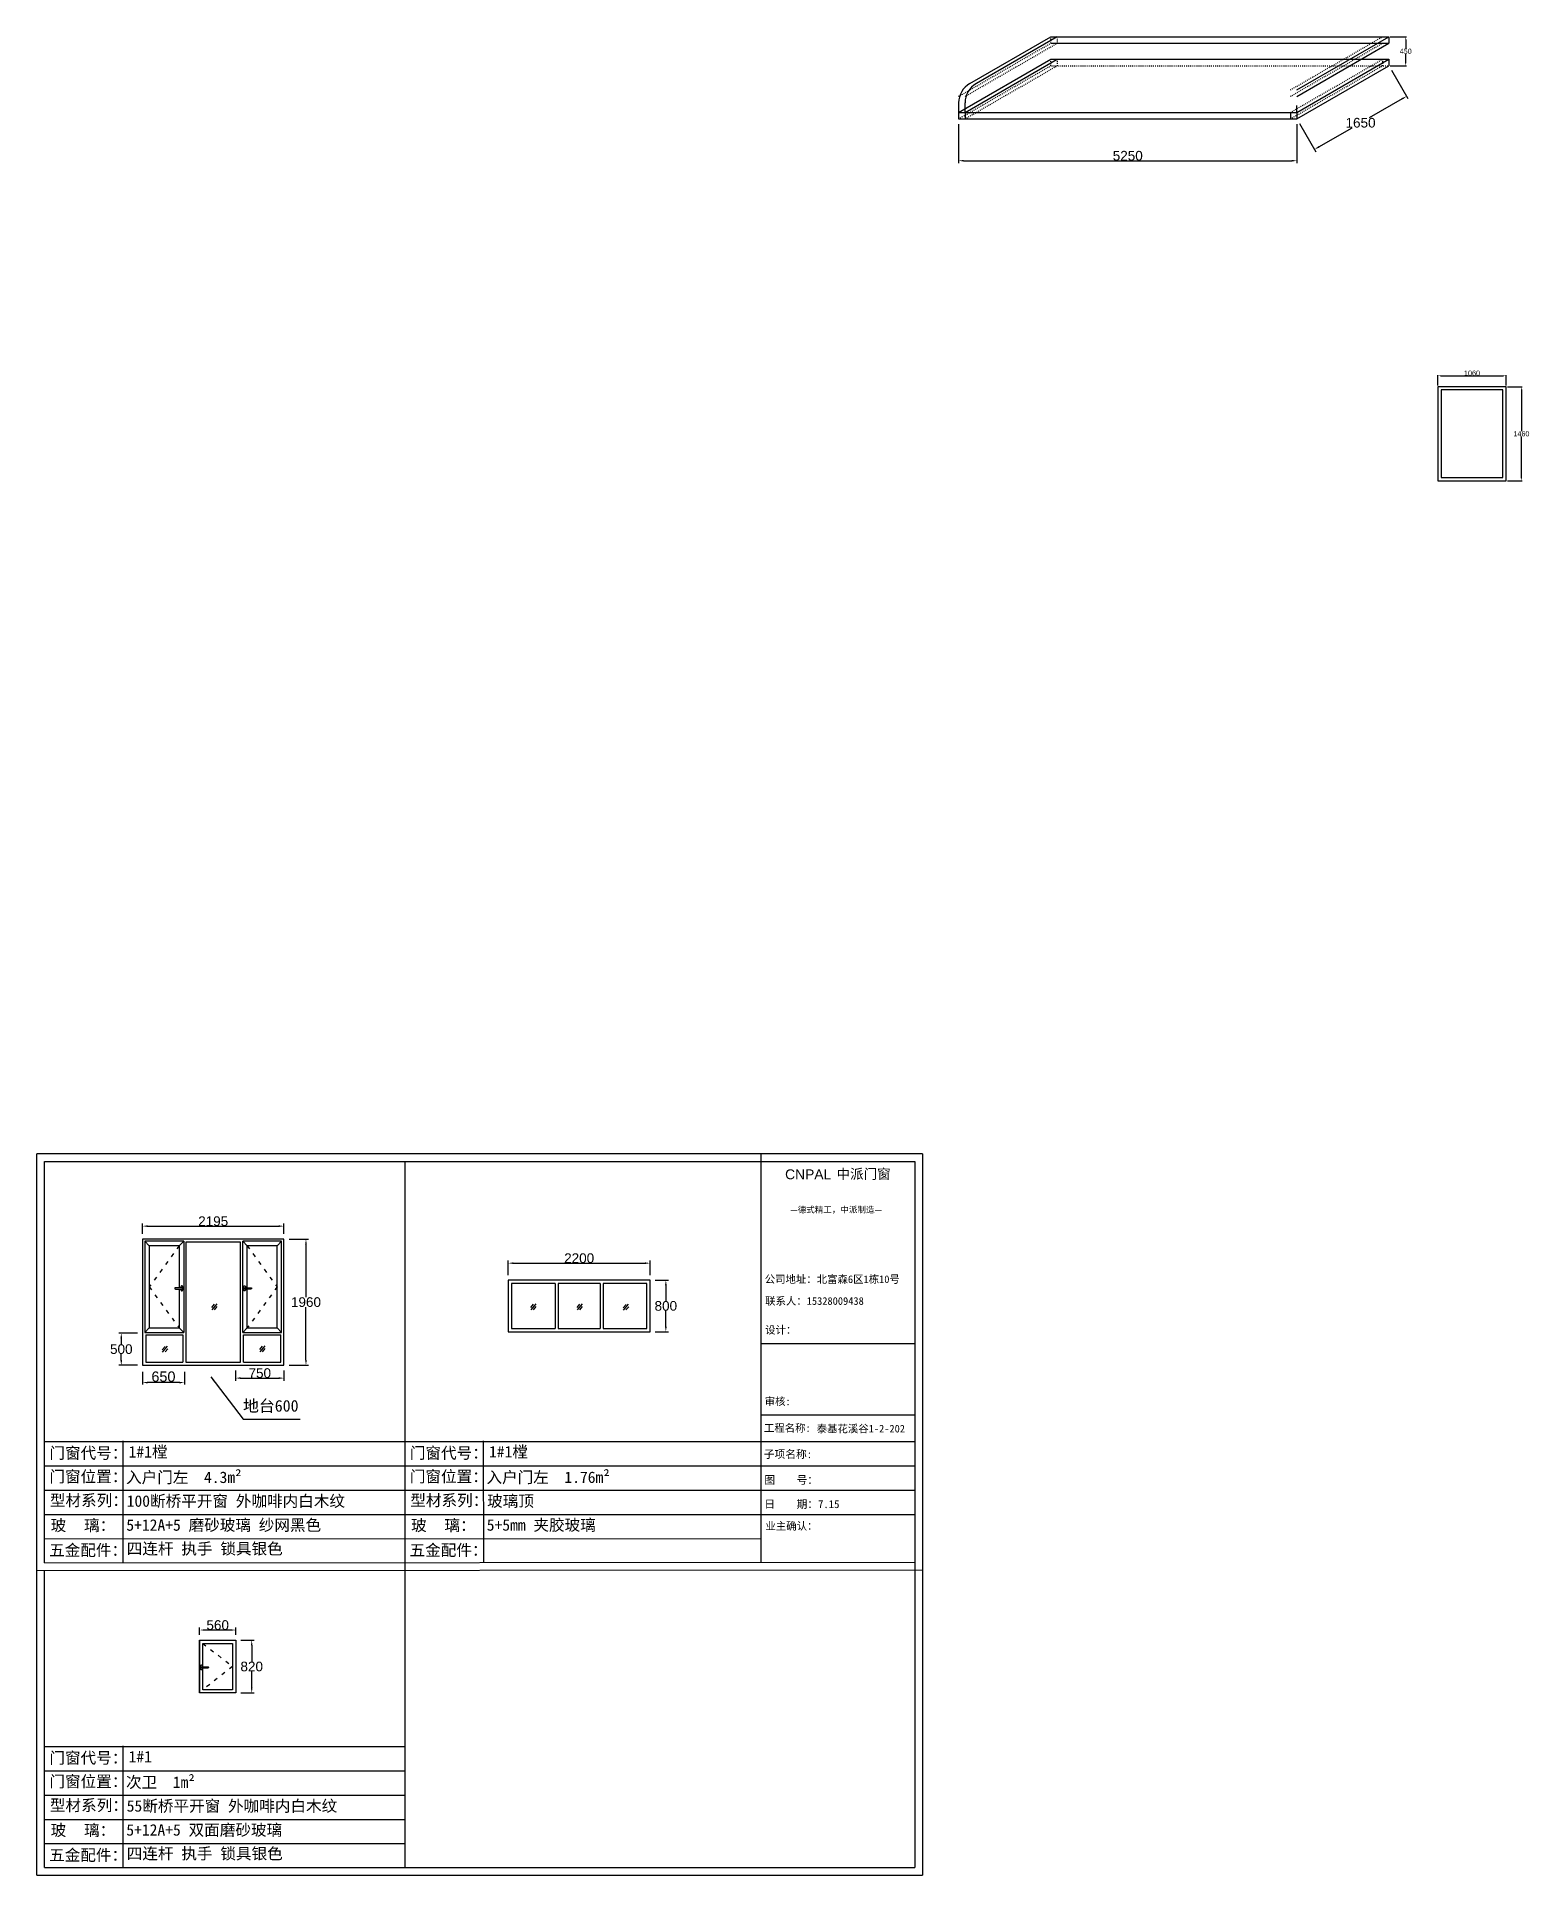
# Model space of a CAD drawing. Header units: inches. Extents: x -138455 to 599497, y -747149 to 13167.
# Drawn here: x 203117 to 226280, y -158557 to -130022 of the extents above; entities that cross this region are included whole.
import ezdxf

# ---------------------------------------------------------------- set-up
doc = ezdxf.new("R2010")
doc.units = ezdxf.units.IN
doc.header["$MEASUREMENT"] = 0
doc.header["$PDMODE"] = 35
doc.header["$PDSIZE"] = -3
doc.linetypes.add('ACAD_ISO03W100', pattern=[30, 12, -18])
doc.layers.add('0 @ 1', color=7, linetype='Continuous')
doc.styles.add('Annotative', font='arialbd.ttf')
doc.styles.add('MtXpl_', font='')
doc.styles.get("Standard").update_dxf_attribs({"font": 'arial.ttf'})
doc.styles.get('MtXpl_').set_extended_font_data('SimSun')
doc.dimstyles.get("Standard").update_dxf_attribs({"dimtxt": 80, "dimasz": 70, "dimexe": 40, "dimexo": 80, "dimgap": 0, "dimtad": 1, "dimtih": 1, "dimtoh": 1, "dimdec": 0, "dimzin": 0, "dimdsep": 46, "dimtxsty": 'Standard', "dimcen": 0.09, "dimadec": 0, "dimazin": 0, "dimtfac": 1, "dimtdec": 0, "dimtofl": 0, "dimtmove": 0, "dimatfit": 3, "dimfxl": 0, "dimtolj": 1, "dimtzin": 0, "dimarcsym": 0})

msp = doc.modelspace()

# ---------------------------------------------------------------- texts
msp.add_text('CNPAL', height=153.83).set_placement((214730.8, -147754.9))
at = {"style": 'MtXpl_'}
for s, height, p in [('中派门窗', 153.83, (215529.6, -147748.6)), ('—德式精工，中派制造—', 94.666, (214811.3, -148273.5)), ('公司地址：北富森6区1栋10号', 118.333, (214414.6, -149365.1)), ('联系人：15328009438', 118.333, (214421.1, -149703.4)), ('设计：', 118.33, (214421.2, -150152.4)), ('审核:', 118.33, (214413.7, -151261.1)), ('工程名称:', 118.33, (214402.7, -151674.7)), ('泰基花溪谷1-2-202', 118.333, (215221.4, -151684.9)), ('子项名称:', 122.28, (214400.2, -152082.4)), ('图    号：', 122.28, (214408.9, -152483.4)), ('日    期：7.15', 122.279, (214409.4, -152858)), ('业主确认：', 118.33, (214425.8, -153195.3))]:
    msp.add_text(s, height=height, dxfattribs=at).set_placement(p)
at = {"layer": '0 @ 1', "style": 'Annotative'}
for s, p in [('门窗代号：', (203313.1, -152091.8)), ('门窗代号：', (208906.6, -152091)), ('门窗位置：', (203313.1, -152457.5)), ('门窗位置：', (208906.6, -152456.7)), ('型材系列：', (203320.6, -152826.9)), ('型材系列：', (208914.1, -152826.1)), ('玻    璃：', (203333, -153214.2)), ('玻    璃：', (208926.5, -153213.4)), ('五金配件：', (203308.7, -153600.1)), ('五金配件：', (208902.2, -153599.3)), ('门窗代号：', (203313.1, -156824.1)), ('门窗位置：', (203313.1, -157189.7)), ('型材系列：', (203320.6, -157559.1)), ('玻    璃：', (203333, -157946.5)), ('五金配件：', (203308.7, -158332.4))]:
    msp.add_text(s, height=177.5, dxfattribs=at).set_placement(p)
at = {"layer": '0 @ 1', "attachment_point": 1, "style": 'Annotative'}
for s, width, insert, char_height in [('{\\fSimSun|b1|i0|c134|p2;地台600}', 890.554, (206317.9, -151180.4), 180.693), ('{\\fSimSun|b1|i0|c134|p2;1#1樘}', 4396.385, (204542.2, -151896.2), 177.499), ('{\\fSimSun|b1|i0|c134|p2;1#1樘}', 4396.385, (210135.7, -151895.4), 177.499), ('{\\fSimSun|b1|i0|c134|p2;入户门左  4.3m²}', 4396.385, (204502.5, -152291.6), 177.499), ('{\\fSimSun|b1|i0|c134|p2;入户门左  1.76m²   }', 4396.385, (210096, -152290.8), 177.499), ('{\\fSimSun|b1|i0|c134|p2;100断桥平开窗 外咖啡内白木纹}', 4396.385, (204512.7, -152660.2), 177.499), ('{\\fSimSun|b1|i0|c134|p2;玻璃顶}', 4396.385, (210106.2, -152659.4), 177.499), ('{\\fSimSun|b1|i0|c134|p2;5+12A+5 磨砂玻璃 纱网黑色}', 5972.399, (204507.1, -153032.4), 177.499), ('{\\fSimSun|b1|i0|c134|p2;5+5mm 夹胶玻璃 }', 5972.399, (210100.6, -153031.6), 177.499), ('{\\fSimSun|b1|i0|c134|p2;四连杆 执手 锁具银色}', 5156.596, (204514, -153399.2), 177.499), ('{\\fSimSun|b1|i0|c134|p2;1#1}', 4396.385, (204542.2, -156628.4), 177.499), ('{\\fSimSun|b1|i0|c134|p2;次卫  1m²}', 4396.385, (204502.5, -157023.9), 177.499), ('{\\fSimSun|b1|i0|c134|p2;55断桥平开窗 外咖啡内白木纹}', 4396.385, (204512.7, -157392.4), 177.499), ('{\\fSimSun|b1|i0|c134|p2;5+12A+5 双面磨砂玻璃}', 5972.399, (204507.1, -157764.7), 177.499), ('{\\fSimSun|b1|i0|c134|p2;四连杆 执手 锁具银色}', 5156.596, (204514, -158131.4), 177.499)]:
    msp.add_mtext_dynamic_manual_height_columns(s, width=width, gutter_width=903.5, heights=[0], dxfattribs=dict(at, insert=insert, char_height=char_height))

# ---------------------------------------------------------------- blocks, each defined once
blk = doc.blocks.new('*D244')
at = {"color": 0, "lineweight": -2, "transparency": 16777216}
for p, q in [((224143, -130541), (224397, -130980)), ((224307, -130985), (223795, -131281)), ((222714, -131366), (222968, -131805)), ((223017, -131730), (223530, -131434))]:
    blk.add_line(p, q, dxfattribs=at)
at = {"color": 0, "transparency": 16777216}
for points in [[(224301, -130973), (224314, -130997), (224377, -130945)], [(223010, -131718), (223024, -131742), (222948, -131770)]]:
    blk.add_solid(points, dxfattribs=at)
at = {"layer": 'Defpoints', "color": 0, "transparency": 16777216}
for p in [(224103, -130472), (224377, -130945), (222674, -131297)]:
    blk.add_point(p, dxfattribs=at)
at = {"color": 0, "transparency": 16777216, "insert": (223662, -131357), "char_height": 150, "attachment_point": 5}
blk.add_mtext('\\A1;1650', dxfattribs=at)
blk = doc.blocks.new('*D245')
at = {"color": 0, "lineweight": -2, "transparency": 16777216}
for p, q in [((217424, -131377), (217424, -131986)), ((222674, -131377), (222674, -131986)), ((217504, -131946), (222594, -131946))]:
    blk.add_line(p, q, dxfattribs=at)
at = {"color": 0, "transparency": 16777216}
for points in [[(217504, -131932), (217504, -131959), (217424, -131946)], [(222594, -131932), (222594, -131959), (222674, -131946)]]:
    blk.add_solid(points, dxfattribs=at)
at = {"layer": 'Defpoints', "color": 0, "transparency": 16777216}
for p in [(217424, -131297), (222674, -131297), (222674, -131946)]:
    blk.add_point(p, dxfattribs=at)
at = {"color": 0, "transparency": 16777216, "insert": (220049, -131869), "char_height": 150, "attachment_point": 5}
blk.add_mtext('\\A1;5250', dxfattribs=at)
blk = doc.blocks.new('*D246')
at = {"color": 0, "lineweight": -2, "transparency": 16777216}
for p, q in [((224123, -130022), (224373, -130022)), ((224363, -130062), (224363, -130206)), ((224363, -130432), (224363, -130287)), ((224123, -130472), (224373, -130472))]:
    blk.add_line(p, q, dxfattribs=at)
at = {"color": 0, "transparency": 16777216}
for points in [[(224357, -130062), (224370, -130062), (224363, -130022)], [(224357, -130432), (224370, -130432), (224363, -130472)]]:
    blk.add_solid(points, dxfattribs=at)
at = {"layer": 'Defpoints', "color": 0, "transparency": 16777216}
for p in [(224103, -130022), (224103, -130472), (224363, -130472)]:
    blk.add_point(p, dxfattribs=at)
at = {"color": 0, "transparency": 16777216, "insert": (224363, -130247), "char_height": 80, "attachment_point": 5}
blk.add_mtext('\\A1;450', dxfattribs=at)
blk = doc.blocks.new('*D270')
at = {"color": 0, "lineweight": -2, "transparency": 16777216}
for p, q in [((224862, -135434), (224862, -135274)), ((224902, -135284), (225882, -135284)), ((225922, -135434), (225922, -135274))]:
    blk.add_line(p, q, dxfattribs=at)
at = {"color": 0, "transparency": 16777216}
for points in [[(224902, -135277), (224902, -135290), (224862, -135284)], [(225882, -135277), (225882, -135290), (225922, -135284)]]:
    blk.add_solid(points, dxfattribs=at)
at = {"layer": 'Defpoints', "color": 0, "transparency": 16777216}
for p in [(224862, -135454), (225922, -135284), (225922, -135454)]:
    blk.add_point(p, dxfattribs=at)
at = {"color": 0, "transparency": 16777216, "insert": (225392, -135243), "char_height": 80, "attachment_point": 5}
blk.add_mtext('\\A1;1060', dxfattribs=at)
blk = doc.blocks.new('*D271')
at = {"color": 0, "lineweight": -2, "transparency": 16777216}
for p, q in [((225942, -135454), (226169, -135454)), ((226159, -135494), (226159, -136143)), ((226159, -136874), (226159, -136225)), ((225942, -136914), (226169, -136914))]:
    blk.add_line(p, q, dxfattribs=at)
at = {"color": 0, "transparency": 16777216}
for points in [[(226152, -135494), (226165, -135494), (226159, -135454)], [(226152, -136874), (226165, -136874), (226159, -136914)]]:
    blk.add_solid(points, dxfattribs=at)
at = {"layer": 'Defpoints', "color": 0, "transparency": 16777216}
for p in [(225922, -135454), (225922, -136914), (226159, -136914)]:
    blk.add_point(p, dxfattribs=at)
at = {"color": 0, "transparency": 16777216, "insert": (226159, -136184), "char_height": 80, "attachment_point": 5}
blk.add_mtext('\\A1;1460', dxfattribs=at)
blk = doc.blocks.new('*D399')
at = {"color": 0, "lineweight": -2, "transparency": 16777216}
for p, q in [((206285, -154908), (206493, -154908)), ((206453, -154988), (206453, -155242)), ((206453, -155648), (206453, -155395)), ((206285, -155728), (206493, -155728))]:
    blk.add_line(p, q, dxfattribs=at)
at = {"color": 0, "transparency": 16777216}
for points in [[(206440, -154988), (206466, -154988), (206453, -154908)], [(206440, -155648), (206466, -155648), (206453, -155728)]]:
    blk.add_solid(points, dxfattribs=at)
at = {"layer": 'Defpoints', "color": 0, "transparency": 16777216}
for p in [(206205, -154908), (206205, -155728), (206453, -155728)]:
    blk.add_point(p, dxfattribs=at)
at = {"color": 0, "transparency": 16777216, "insert": (206453, -155318), "char_height": 150, "attachment_point": 5}
blk.add_mtext('\\A1;820', dxfattribs=at)
blk = doc.blocks.new('*D400')
at = {"color": 0, "lineweight": -2, "transparency": 16777216}
for p, q in [((205645, -154828), (205645, -154711)), ((206125, -154751), (205725, -154751)), ((206205, -154828), (206205, -154711))]:
    blk.add_line(p, q, dxfattribs=at)
at = {"color": 0, "transparency": 16777216}
for points in [[(205725, -154738), (205725, -154764), (205645, -154751)], [(206125, -154738), (206125, -154764), (206205, -154751)]]:
    blk.add_solid(points, dxfattribs=at)
at = {"layer": 'Defpoints', "color": 0, "transparency": 16777216}
for p in [(205645, -154751), (205645, -154908), (206205, -154908)]:
    blk.add_point(p, dxfattribs=at)
at = {"color": 0, "transparency": 16777216, "insert": (205925, -154675), "char_height": 150, "attachment_point": 5}
blk.add_mtext('\\A1;560', dxfattribs=at)
blk = doc.blocks.new('dzcs')
blk.add_lwpolyline([(142096, -3328), (142196, -3328, 0.414214), (142206, -3318), (142206, -3318, 0.414214), (142196, -3308), (142096, -3308, 0.414214), (142086, -3318), (142086, -3318, 0.414214)], format="xyb", close=True)
blk.add_lwpolyline([(142182, -3328), (142182, -3342, 0.414214), (142196, -3355), (142196, -3355, 0.414214), (142209, -3342), (142209, -3294, 0.414214), (142196, -3280), (142196, -3280, 0.414214), (142182, -3294), (142182, -3308)], format="xyb")
blk = doc.blocks.new('*D824')
at = {"color": 0, "lineweight": -2, "transparency": 16777216}
for p, q in [((204678, -150142), (204389, -150142)), ((204429, -150222), (204429, -150316)), ((204678, -150642), (204389, -150642)), ((204429, -150562), (204429, -150469))]:
    blk.add_line(p, q, dxfattribs=at)
at = {"color": 0, "transparency": 16777216}
for points in [[(204415, -150222), (204442, -150222), (204429, -150142)], [(204415, -150562), (204442, -150562), (204429, -150642)]]:
    blk.add_solid(points, dxfattribs=at)
at = {"layer": 'Defpoints', "color": 0, "transparency": 16777216}
for p in [(204758, -150142), (204429, -150642), (204758, -150642)]:
    blk.add_point(p, dxfattribs=at)
at = {"color": 0, "transparency": 16777216, "insert": (204429, -150392), "char_height": 150, "attachment_point": 5}
blk.add_mtext('\\A1;500', dxfattribs=at)
blk = doc.blocks.new('*D825')
at = {"color": 0, "lineweight": -2, "transparency": 16777216}
for p, q in [((204758, -148602), (204758, -148442)), ((204838, -148482), (206873, -148482)), ((206953, -148602), (206953, -148442))]:
    blk.add_line(p, q, dxfattribs=at)
at = {"color": 0, "transparency": 16777216}
for points in [[(204838, -148469), (204838, -148495), (204758, -148482)], [(206873, -148469), (206873, -148495), (206953, -148482)]]:
    blk.add_solid(points, dxfattribs=at)
at = {"layer": 'Defpoints', "color": 0, "transparency": 16777216}
for p in [(206953, -148482), (204758, -148682), (206953, -148682)]:
    blk.add_point(p, dxfattribs=at)
at = {"color": 0, "transparency": 16777216, "insert": (205855, -148406), "char_height": 150, "attachment_point": 5}
blk.add_mtext('\\A1;2195', dxfattribs=at)
blk = doc.blocks.new('*D826')
at = {"color": 0, "lineweight": -2, "transparency": 16777216}
for p, q in [((207033, -148682), (207335, -148682)), ((207295, -148762), (207295, -149586)), ((207295, -150562), (207295, -149739)), ((207033, -150642), (207335, -150642))]:
    blk.add_line(p, q, dxfattribs=at)
at = {"color": 0, "transparency": 16777216}
for points in [[(207282, -148762), (207308, -148762), (207295, -148682)], [(207282, -150562), (207308, -150562), (207295, -150642)]]:
    blk.add_solid(points, dxfattribs=at)
at = {"layer": 'Defpoints', "color": 0, "transparency": 16777216}
for p in [(206953, -148682), (206953, -150642), (207295, -150642)]:
    blk.add_point(p, dxfattribs=at)
at = {"color": 0, "transparency": 16777216, "insert": (207295, -149662), "char_height": 150, "attachment_point": 5}
blk.add_mtext('\\A1;1960', dxfattribs=at)
blk = doc.blocks.new('123as')
at = {"color": 0}
for p, q in [((90189, 51387), (90252, 51462)), ((90194, 51330), (90312, 51470)), ((90251, 51335), (90314, 51410))]:
    blk.add_line(p, q, dxfattribs=at)
blk = doc.blocks.new('*D827')
at = {"color": 0, "lineweight": -2, "transparency": 16777216}
for p, q in [((212715, -149321), (212920, -149321)), ((212880, -149401), (212880, -149645)), ((212880, -150041), (212880, -149798)), ((212715, -150121), (212920, -150121))]:
    blk.add_line(p, q, dxfattribs=at)
at = {"color": 0, "transparency": 16777216}
for points in [[(212867, -149401), (212894, -149401), (212880, -149321)], [(212867, -150041), (212894, -150041), (212880, -150121)]]:
    blk.add_solid(points, dxfattribs=at)
at = {"layer": 'Defpoints', "color": 0, "transparency": 16777216}
for p in [(212635, -149321), (212635, -150121), (212880, -150121)]:
    blk.add_point(p, dxfattribs=at)
at = {"color": 0, "transparency": 16777216, "insert": (212880, -149721), "char_height": 150, "attachment_point": 5}
blk.add_mtext('\\A1;800', dxfattribs=at)
blk = doc.blocks.new('*D828')
at = {"color": 0, "lineweight": -2, "transparency": 16777216}
for p, q in [((210435, -149241), (210435, -149017)), ((210515, -149057), (212555, -149057)), ((212635, -149241), (212635, -149017))]:
    blk.add_line(p, q, dxfattribs=at)
at = {"color": 0, "transparency": 16777216}
for points in [[(210515, -149044), (210515, -149070), (210435, -149057)], [(212555, -149044), (212555, -149070), (212635, -149057)]]:
    blk.add_solid(points, dxfattribs=at)
at = {"layer": 'Defpoints', "color": 0, "transparency": 16777216}
for p in [(212635, -149057), (210435, -149321), (212635, -149321)]:
    blk.add_point(p, dxfattribs=at)
at = {"color": 0, "transparency": 16777216, "insert": (211535, -148980), "char_height": 150, "attachment_point": 5}
blk.add_mtext('\\A1;2200', dxfattribs=at)
blk = doc.blocks.new('*D829')
at = {"color": 0, "lineweight": -2, "transparency": 16777216}
for p, q in [((206203, -150722), (206203, -150881)), ((206283, -150841), (206873, -150841)), ((206953, -150722), (206953, -150881))]:
    blk.add_line(p, q, dxfattribs=at)
at = {"color": 0, "transparency": 16777216}
for points in [[(206283, -150827), (206283, -150854), (206203, -150841)], [(206873, -150827), (206873, -150854), (206953, -150841)]]:
    blk.add_solid(points, dxfattribs=at)
at = {"layer": 'Defpoints', "color": 0, "transparency": 16777216}
for p in [(206203, -150642), (206953, -150642), (206953, -150841)]:
    blk.add_point(p, dxfattribs=at)
at = {"color": 0, "transparency": 16777216, "insert": (206578, -150764), "char_height": 150, "attachment_point": 5}
blk.add_mtext('\\A1;750', dxfattribs=at)
blk = doc.blocks.new('*D1097')
at = {"color": 0, "lineweight": -2, "transparency": 16777216}
for p, q in [((204758, -150742), (204758, -150940)), ((205328, -150910), (204838, -150910)), ((205408, -150742), (205408, -150940))]:
    blk.add_line(p, q, dxfattribs=at)
at = {"color": 0, "transparency": 16777216}
for points in [[(204838, -150897), (204838, -150924), (204758, -150910)], [(205328, -150897), (205328, -150924), (205408, -150910)]]:
    blk.add_solid(points, dxfattribs=at)
at = {"layer": 'Defpoints', "color": 0, "transparency": 16777216}
for p in [(204758, -150642), (205408, -150642), (204758, -150910)]:
    blk.add_point(p, dxfattribs=at)
at = {"color": 0, "transparency": 16777216, "insert": (205083, -150819), "char_height": 160, "attachment_point": 5}
blk.add_mtext('\\A1;650', dxfattribs=at)

# ---------------------------------------------------------------- dimensions: what is measured, and where the dimension line sits
for p1, p2, distance, override, picture, middle in [((224103.4, -130021.6), (224103.4, -130471.6), 259.8, {"dimasz": 40, "dimexe": 10, "dimexo": 20}, '*D246', (224363.2, -130246.6)), ((222674.5, -131296.6), (224103.4, -130471.6), -546.6, {"dimtxt": 150, "dimasz": 80}, '*D244', (223662.2, -131357.5)), ((217424.5, -131296.6), (222674.5, -131296.6), -649.1, {"dimtxt": 150, "dimasz": 80}, '*D245', (220049.5, -131869.1))]:
    dim = msp.add_aligned_dim(p1=p1, p2=p2, distance=distance, dimstyle='Standard', override=override)
    dim.commit()
    dim.dimension.update_dxf_attribs({"geometry": picture, "text_midpoint": middle})
for base, p1, p2, override, picture, middle in [((225922.1, -135283.5), (224862.1, -135453.8), (225922.1, -135453.8), {"dimasz": 40, "dimexe": 10, "dimexo": 20}, '*D270', (225392.1, -135242.7)), ((206952.7, -148482.2), (204757.7, -148682.3), (206952.7, -148682.3), {"dimtxt": 150, "dimasz": 80}, '*D825', (205855.2, -148405.6)), ((212635, -149057), (210435, -149321.1), (212635, -149321.1), {"dimtxt": 150, "dimasz": 80}, '*D828', (211535, -148980.4)), ((204757.7, -150910.5), (205407.7, -150642.3), (204757.7, -150642.3), {"dimtxt": 160, "dimasz": 80, "dimexe": 30, "dimexo": 100, "dimgap": 10}, '*D1097', (205082.7, -150818.8)), ((206952.7, -150840.7), (206202.7, -150642.3), (206952.7, -150642.3), {"dimtxt": 150, "dimasz": 80}, '*D829', (206577.7, -150764.1))]:
    dim = msp.add_linear_dim(base=base, p1=p1, p2=p2, dimstyle='Standard', override=override)
    dim.commit()
    dim.dimension.update_dxf_attribs({"geometry": picture, "text_midpoint": middle})
for base, p1, p2, angle, override, picture, middle in [((226158.6, -136913.8), (225922.1, -135453.8), (225922.1, -136913.8), 90, {"dimasz": 40, "dimexe": 10, "dimexo": 20}, '*D271', (226158.6, -136183.8)), ((207295.1, -150642.3), (206952.7, -148682.3), (206952.7, -150642.3), 90, {"dimtxt": 150, "dimasz": 80}, '*D826', (207295.1, -149662.3)), ((212880.2, -150121.1), (212635, -149321.1), (212635, -150121.1), 90, {"dimtxt": 150, "dimasz": 80}, '*D827', (212880.2, -149721.1)), ((204428.7, -150642.3), (204757.7, -150142.3), (204757.7, -150642.3), 90, {"dimtxt": 150, "dimasz": 80}, '*D824', (204428.7, -150392.3)), ((205645.2, -154751.2), (206205.2, -154908.3), (205645.2, -154908.3), 180, {"dimtxt": 150, "dimasz": 80}, '*D400', (205925.2, -154674.6)), ((206452.9, -155728.3), (206205.2, -154908.3), (206205.2, -155728.3), 90, {"dimtxt": 150, "dimasz": 80}, '*D399', (206452.9, -155318.3))]:
    dim = msp.add_linear_dim(base=base, p1=p1, p2=p2, angle=angle, dimstyle='Standard', override=override)
    dim.commit()
    dim.dimension.update_dxf_attribs({"geometry": picture, "text_midpoint": middle})

# ---------------------------------------------------------------- linework, layer by layer
for p, q in [((217599.5, -130745.6), (218853.4, -130021.6)), ((218953.4, -130021.6), (217699.5, -130745.6)), ((218853.4, -130021.6), (224103.4, -130021.6)), ((222674.5, -130846.6), (224103.4, -130021.6)), ((224103.4, -130021.6), (224103.4, -130121.6)), ((217424.5, -131196.6), (218853.4, -130371.6)), ((217524.5, -131196.6), (218953.4, -130371.6)), ((218853.4, -130121.6), (224103.4, -130121.6)), ((218853.4, -130371.6), (224103.4, -130371.6)), ((222674.5, -130946.6), (224103.4, -130121.6)), ((222674.5, -131196.6), (224103.4, -130371.6)), ((224103.4, -130371.6), (224103.4, -130471.6)), ((222674.5, -131296.6), (224103.4, -130471.6)), ((217424.5, -131048.7), (217424.5, -131296.6)), ((217424.5, -131196.6), (222674.5, -131196.6)), ((217524.5, -131196.6), (217524.5, -131048.7)), ((217524.5, -131196.6), (217524.5, -131296.6)), ((222574.5, -131196.6), (222574.5, -131296.6)), ((222674.5, -131196.6), (222674.5, -131091)), ((222674.5, -131196.6), (222674.5, -131296.6)), ((217424.5, -131296.6), (222674.5, -131296.6)), ((216864.9, -147359), (203117.2, -147359)), ((203117.2, -153825), (203117.2, -147359)), ((203235.5, -147476.9), (216747, -147476.9)), ((203235.5, -153706.6), (203235.5, -147476.9)), ((208827, -147476.9), (208828.1, -153822.1)), ((214353, -147359), (214353, -153700.4)), ((216747, -147476.9), (216747, -158438.8)), ((216864.9, -147359), (216864.9, -158556.8)), ((206952.7, -148682.3), (204757.7, -148682.3)), ((204757.7, -148682.3), (204757.7, -150642.3)), ((204792.7, -148717.3), (204792.7, -150132.3)), ((205397.7, -148717.3), (204792.7, -148717.3)), ((204862.7, -148787.3), (204792.7, -148717.3)), ((205327.7, -148787.3), (204862.7, -148787.3)), ((204862.7, -148787.3), (204862.7, -150062.3)), ((205327.7, -148787.3), (205397.7, -148717.3)), ((205327.7, -148787.3), (205327.7, -149437.8)), ((205397.7, -148717.3), (205397.7, -150132.3)), ((205432.7, -148732.3), (205432.7, -150592.3)), ((206277.7, -148732.3), (205432.7, -148732.3)), ((206277.7, -150592.3), (206277.7, -148732.3)), ((206917.7, -148717.3), (206312.7, -148717.3)), ((206312.7, -150132.3), (206312.7, -148717.3)), ((206382.7, -148787.3), (206312.7, -148717.3)), ((206847.7, -148787.3), (206382.7, -148787.3)), ((206382.7, -149437.8), (206382.7, -148787.3)), ((206847.7, -148787.3), (206917.7, -148717.3)), ((206847.7, -150062.3), (206847.7, -148787.3)), ((206917.7, -150132.3), (206917.7, -148717.3)), ((206952.7, -150642.3), (206952.7, -148682.3)), ((205327.7, -149457.8), (205327.7, -150062.3)), ((206382.7, -150062.3), (206382.7, -149457.8)), ((210485, -149371.1), (210485, -150071.1)), ((211160, -149371.1), (210485, -149371.1)), ((211160, -149371.1), (211160, -150071.1)), ((211210, -149371.1), (211210, -150071.1)), ((211860, -149371.1), (211210, -149371.1)), ((211860, -149371.1), (211860, -150071.1)), ((212585, -149371.1), (211910, -149371.1)), ((211910, -149371.1), (211910, -150071.1)), ((212585, -150071.1), (212585, -149371.1)), ((204862.7, -150062.3), (204792.7, -150132.3)), ((204862.7, -150062.3), (205327.7, -150062.3)), ((205327.7, -150062.3), (205397.7, -150132.3)), ((206382.7, -150062.3), (206312.7, -150132.3)), ((206382.7, -150062.3), (206847.7, -150062.3)), ((206847.7, -150062.3), (206917.7, -150132.3)), ((210485, -150071.1), (211160, -150071.1)), ((211210, -150071.1), (211860, -150071.1)), ((211910, -150071.1), (212585, -150071.1)), ((204792.7, -150132.3), (205397.7, -150132.3)), ((204807.7, -150167.3), (205382.7, -150167.3)), ((204807.7, -150167.3), (204807.7, -150592.3)), ((205382.7, -150167.3), (205382.7, -150592.3)), ((206312.7, -150132.3), (206917.7, -150132.3)), ((206327.7, -150592.3), (206327.7, -150167.3)), ((206327.7, -150167.3), (206902.7, -150167.3)), ((206902.7, -150592.3), (206902.7, -150167.3)), ((214353, -150303.9), (216747, -150303.9)), ((204757.7, -150642.3), (206952.7, -150642.3)), ((204807.7, -150592.3), (205382.7, -150592.3)), ((205432.7, -150592.3), (206277.7, -150592.3)), ((206327.7, -150592.3), (206902.7, -150592.3)), ((214353, -151408.7), (216747, -151408.7)), ((203234.3, -151825.9), (216747, -151825.9)), ((204453.8, -151816.7), (204454.3, -153698.2)), ((210047.3, -151815.9), (210047.8, -153697.3)), ((203234.5, -152203.7), (216747, -152201.1)), ((203234.8, -152581.5), (216747, -152578.9)), ((203235, -152959.6), (216747, -152959.6)), ((203235.2, -153334.6), (214353, -153331.2)), ((203235.5, -153706.6), (216747, -153700)), ((203117.2, -153825), (216864.9, -153818.3)), ((203118.2, -158556.8), (203118.2, -153825)), ((203236.5, -158438.8), (203236.5, -153822.1)), ((208828.1, -153822.1), (208828.6, -158438.8)), ((205645.2, -155728.3), (205645.2, -154908.3)), ((205645.2, -154908.3), (206205.2, -154908.3)), ((205645.2, -154908.3), (205645.2, -155728.3)), ((206205.2, -154908.3), (206205.2, -155728.3)), ((205695.2, -155320.6), (205695.2, -154958.3)), ((205695.2, -154958.3), (206155.2, -154958.3)), ((206155.2, -154958.3), (206155.2, -155678.3)), ((205695.2, -155678.3), (205695.2, -155340.6)), ((206205.2, -155728.3), (205645.2, -155728.3)), ((206155.2, -155678.3), (205695.2, -155678.3)), ((203234.3, -156558.2), (208828.4, -156558.2)), ((204453.8, -156548.9), (204454.3, -158430.4)), ((203234.5, -156935.9), (208828.4, -156934.8)), ((203234.8, -157313.8), (208828.5, -157312.7)), ((203235, -157691.8), (208828.5, -157691.8)), ((203235.2, -158066.8), (208828.6, -158065.1)), ((203118.2, -158556.8), (216864.9, -158556.8)), ((203236.5, -158438.8), (216747, -158438.8))]:
    msp.add_line(p, q)
at = {"linetype": 'ACAD_ISO03W100'}
for p, q in [((218853.4, -130121.6), (218853.4, -130021.6)), ((218953.4, -130021.6), (218953.4, -130121.6)), ((222574.5, -130846.6), (224003.4, -130021.6)), ((217424.5, -130946.6), (218853.4, -130121.6)), ((217524.5, -130946.6), (218953.4, -130121.6)), ((218853.4, -130471.6), (218853.4, -130371.6)), ((218953.4, -130371.6), (218953.4, -130471.6)), ((222574.5, -130946.6), (224003.4, -130121.6)), ((222574.5, -131196.6), (224003.4, -130371.6)), ((224003.4, -130371.6), (224003.4, -130471.6)), ((217424.5, -131296.6), (218853.4, -130471.6)), ((217524.5, -131296.6), (218953.4, -130471.6)), ((218853.4, -130471.6), (224103.4, -130471.6)), ((222574.5, -131296.6), (224003.4, -130471.6))]:
    msp.add_line(p, q, dxfattribs=at)
for points in [[(224862.1, -136913.8), (225922.1, -136913.8), (225922.1, -135453.8), (224862.1, -135453.8)], [(224912.1, -136863.8), (225872.1, -136863.8), (225872.1, -135503.8), (224912.1, -135503.8)], [(210435, -150121.1), (212635, -150121.1), (212635, -149321.1), (210435, -149321.1)]]:
    msp.add_lwpolyline(points, close=True)
at = {"linetype": 'ACAD_ISO03W100', "ltscale": 5}
for points in [[(205327.7, -148787.3), (204862.7, -149424.8), (205327.7, -150062.3)], [(206382.7, -148787.3), (206847.7, -149424.8), (206382.7, -150062.3)], [(205695.2, -154958.3), (206155.2, -155318.3), (205695.2, -155678.3)]]:
    msp.add_lwpolyline(points, dxfattribs=at)
for centre in [(217774.5, -131048.7), (217874.5, -131048.7)]:
    msp.add_arc(centre, 350, 120, 180)

# ---------------------------------------------------------------- block references
msp.add_blockref('dzcs', (63172.7, -146130))
at = {"xscale": -1}
for p in [(348537.7, -146130), (347868, -152012.8)]:
    msp.add_blockref('dzcs', p, dxfattribs=at)
at = {"xscale": 0.6684526412304121, "yscale": 0.6684526412304121, "zscale": 0.6684526412304121}
for p in [(145547.5, -184094.3), (150498, -184094.3), (151216.8, -184094.3), (151933.1, -184097.9), (144778.7, -184750.3), (146293.7, -184746.4)]:
    msp.add_blockref('123as', p, dxfattribs=at)

msp.set_redraw_order([(e.dxf.handle, doc.entitydb.next_handle()) for e in msp.query("TEXT MTEXT ATTDEF DIMENSION ARC_DIMENSION")])  # texts and dimensions are drawn at this point

# ---------------------------------------------------------------- leaders
msp.add_leader([(205817.9, -150819.8), (206321.5, -151477.5), (207204, -151477.5)], dimstyle='Standard', override={"dimtxt": 150, "dimasz": 80})

doc.saveas('drawing.dxf')
